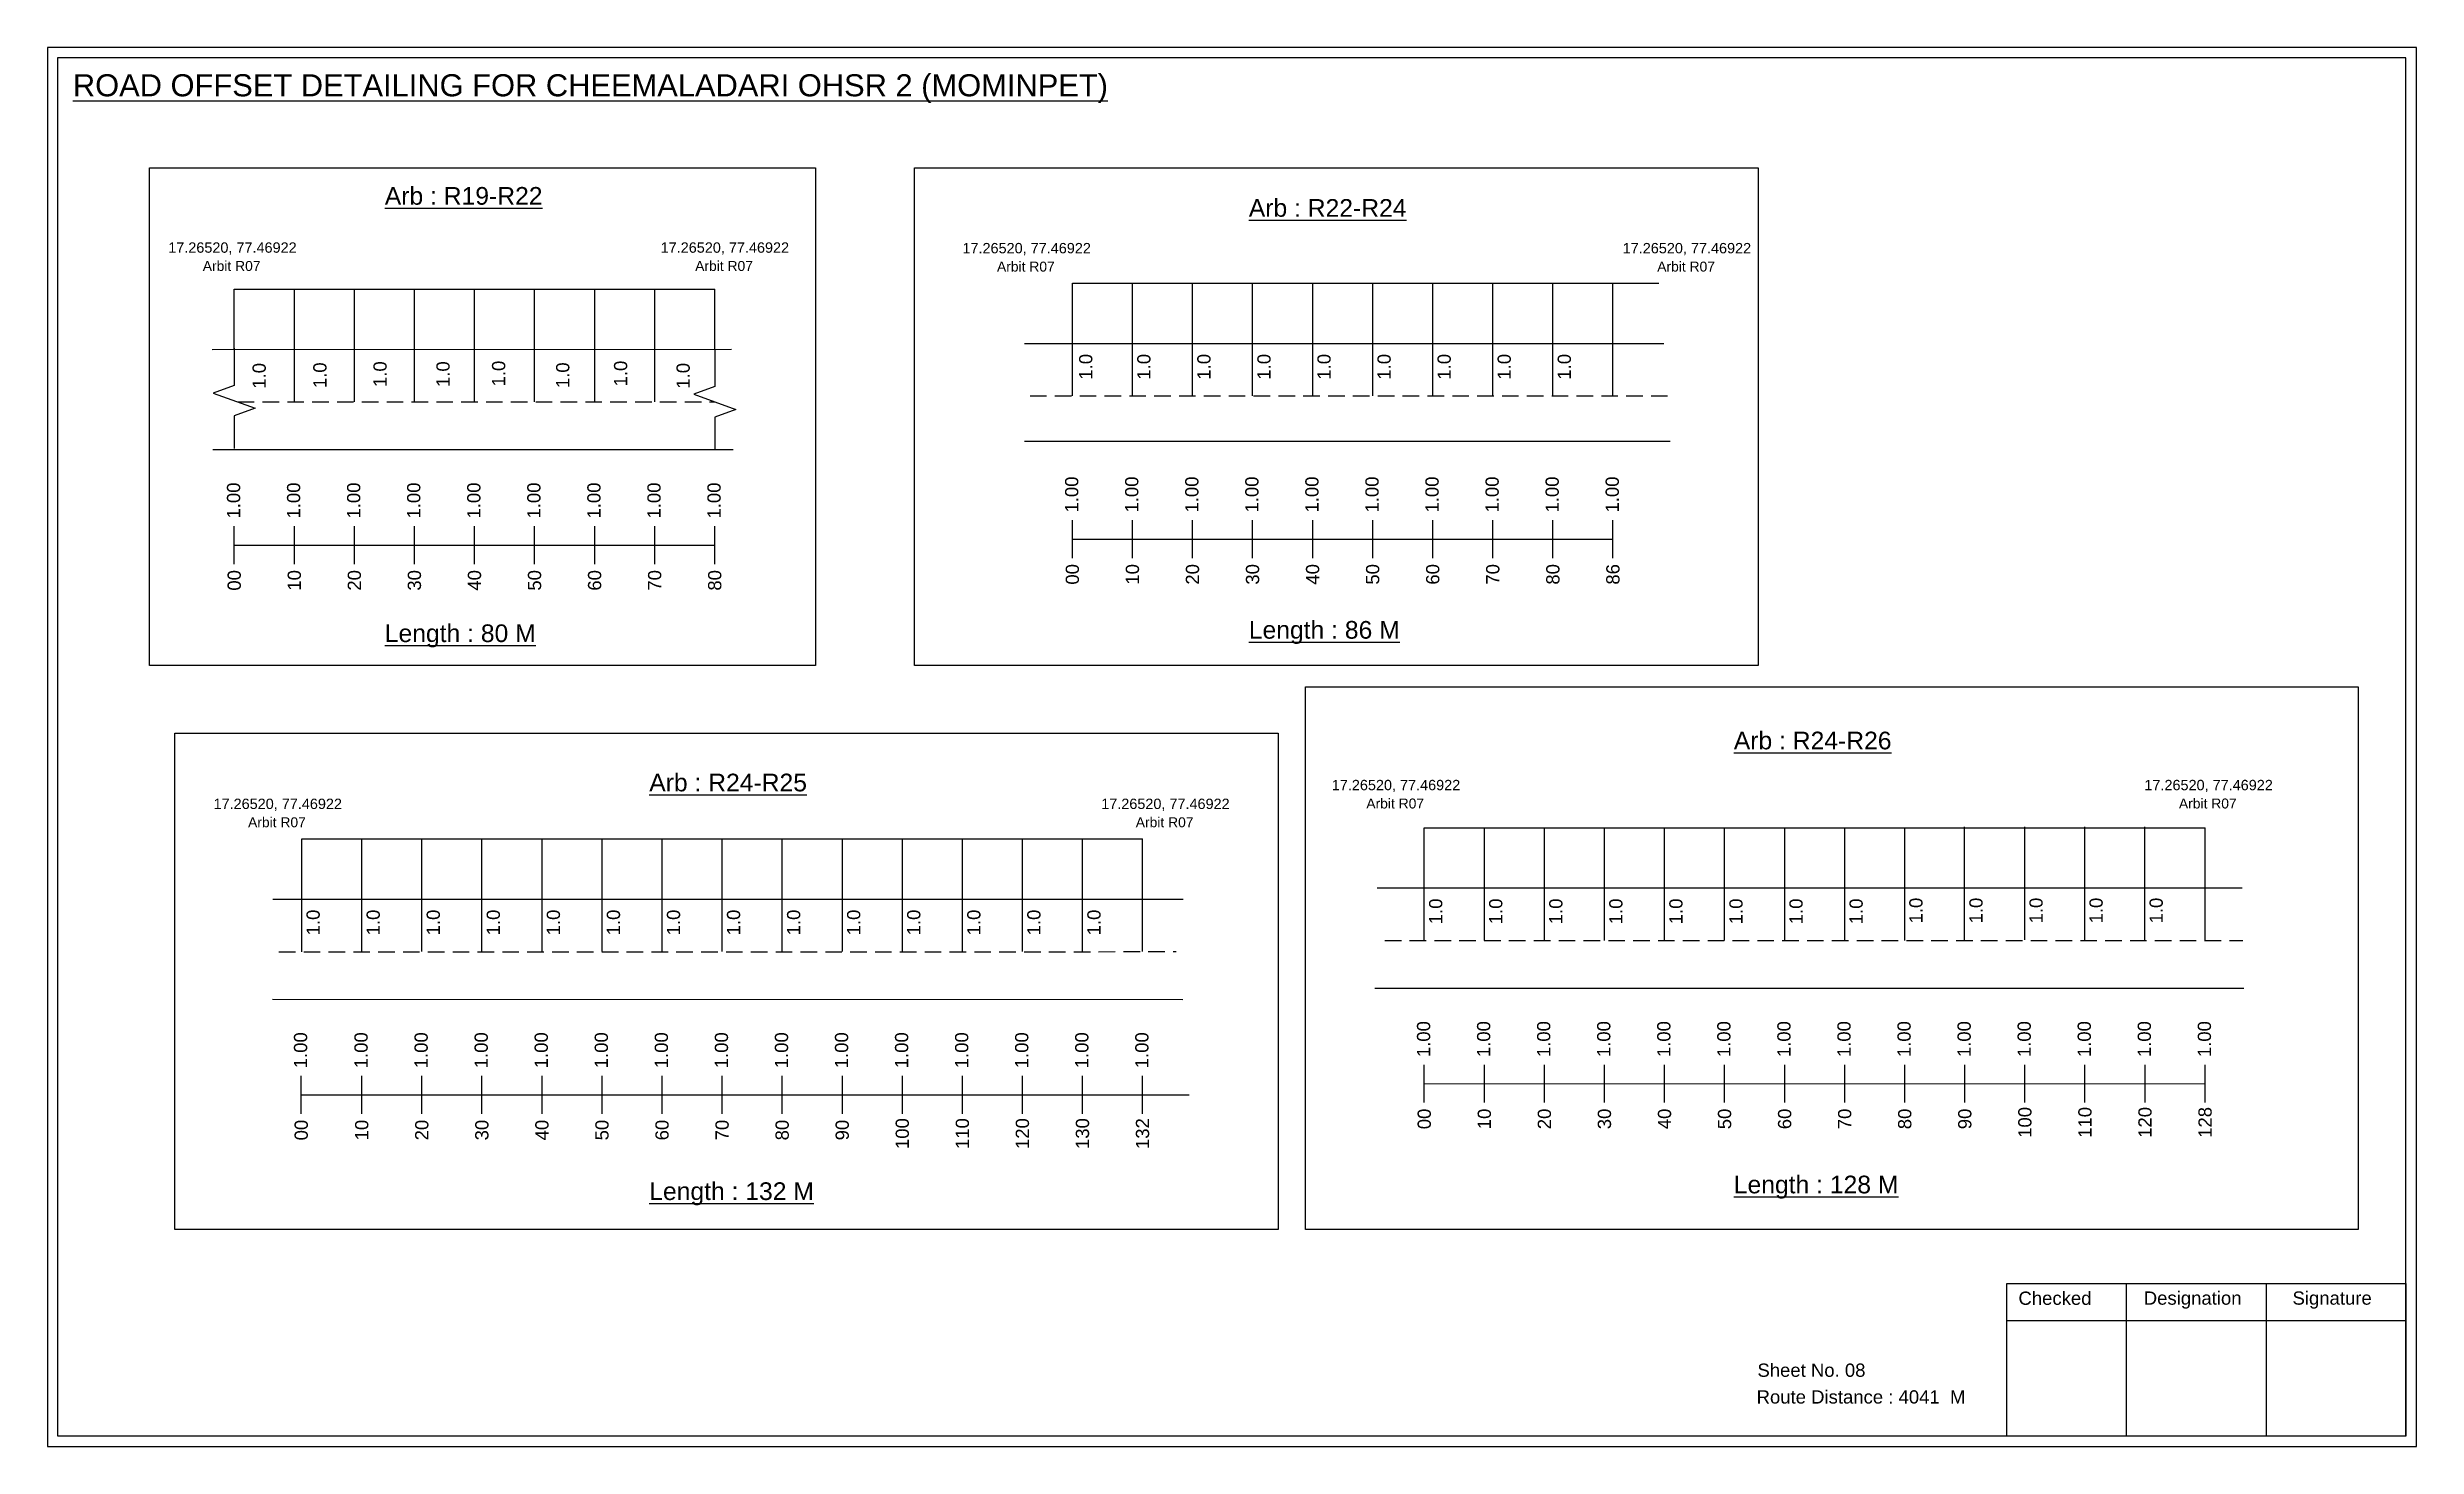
# Model space of a CAD drawing. Header units: inches. Extents: x -117 to 51867, y -12715 to 3423.
# Drawn here: x 33816 to 34352, y -2194 to -1877 of the extents above; entities that cross this region are included whole.
import ezdxf

# ---------------------------------------------------------------- set-up
doc = ezdxf.new("R2010")
doc.units = ezdxf.units.IN
doc.header["$MEASUREMENT"] = 0
doc.linetypes.add('DASHED2', pattern=[0.375, 0.25, -0.125])
for name, color, linetype in [('PDF_Geometry', 7, 'Continuous'), ('PDF_Text', 5, 'Continuous'), ('pipe', 5, 'Continuous')]:
    doc.layers.add(name, color=color, linetype=linetype)
doc.styles.add('PDF Arial', font='arial.ttf')
doc.styles.get("Standard").update_dxf_attribs({"font": 'arial.ttf'})

msp = doc.modelspace()

# ---------------------------------------------------------------- texts
at = {"color": 242, "true_color": 0xcd2027}
for s, height, p in [('%%UROAD OFFSET DETAILING FOR CHEEMALADARI OHSR 2 (MOMINPET)', 5, (33821.29, -1888.49)), ('%%UArb : R19-R22', 4, (33891.92, -1913.02)), ('%%UArb : R22-R24', 4, (34087.56, -1915.75)), ('%%ULength : 80 M', 4, (33891.92, -2012.02)), ('%%ULength : 86 M', 4, (34087.56, -2011.25)), ('%%UArb : R24-R26', 4, (34197.38, -2036.3)), ('%%UArb : R24-R25', 4, (33951.8, -2045.81)), ('%%ULength : 132 M', 4, (33951.8, -2138.31)), ('%%ULength : 128 M', 4, (34197.38, -2136.8))]:
    msp.add_text(s, height=height, dxfattribs=at).set_placement(p)
at = {"color": 5}
for s, height, p in [('17.26520, 77.46922', 2.34, (33842.88, -1923.89)), ('Arbit R07', 2.246, (33850.7, -1928.01)), ('17.26520, 77.46922', 2.34, (33954.38, -1923.89)), ('Arbit R07', 2.246, (33962.2, -1928.01)), ('17.26520, 77.46922', 2.34, (34022.72, -1924.02)), ('Arbit R07', 2.246, (34030.54, -1928.15)), ('17.26520, 77.46922', 2.34, (34172.22, -1924.02)), ('Arbit R07', 2.246, (34180.04, -1928.15)), ('17.26520, 77.46922', 2.34, (34106.35, -2045.55)), ('17.26520, 77.46922', 2.34, (34290.35, -2045.55)), ('17.26520, 77.46922', 2.34, (33853.14, -2049.8)), ('17.26520, 77.46922', 2.34, (34054.14, -2049.8)), ('Arbit R07', 2.246, (34114.17, -2049.68)), ('Arbit R07', 2.246, (34298.17, -2049.68)), ('Arbit R07', 2.246, (33860.96, -2053.93)), ('Arbit R07', 2.246, (34061.96, -2053.93))]:
    msp.add_text(s, height=height, dxfattribs=at).set_placement(p)
for p in [(34052.13, -1952.62), (34065.29, -1952.62), (34078.89, -1952.62), (34092.49, -1952.62), (34106.09, -1952.62), (34119.69, -1952.62), (34133.29, -1952.62), (34146.89, -1952.62), (34160.49, -1952.62), (33864.97, -1954.67), (33878.72, -1954.54), (33892.34, -1954.29), (33906.6, -1954.29), (33919.19, -1954.16), (33933.71, -1954.54), (33946.81, -1954.16), (33960.97, -1954.66), (34131.37, -2075.89), (34144.97, -2075.89), (34158.57, -2075.89), (34172.17, -2075.89), (34185.77, -2075.89), (34199.37, -2075.89), (34212.97, -2075.89), (34226.57, -2075.89), (34240.11, -2075.71), (34253.71, -2075.71), (34267.31, -2075.71), (34280.91, -2075.71), (34294.51, -2075.71), (33877.19, -2078.41), (33890.79, -2078.41), (33904.39, -2078.41), (33917.99, -2078.41), (33931.59, -2078.41), (33945.19, -2078.41), (33958.79, -2078.41), (33972.39, -2078.41), (33985.99, -2078.41), (33999.59, -2078.41), (34013.19, -2078.41), (34026.79, -2078.41), (34040.39, -2078.41), (34053.99, -2078.41)]:
    msp.add_text('1.0', height=3, rotation=90).set_placement(p)
at = {"color": 217, "true_color": 0x93278f}
for s, p in [('1.00', (33859.17, -1984.06)), ('1.00', (33872.77, -1984.06)), ('1.00', (33886.37, -1984.06)), ('1.00', (33899.97, -1984.06)), ('1.00', (33913.57, -1984.06)), ('1.00', (33927.17, -1984.06)), ('1.00', (33940.77, -1984.06)), ('1.00', (33954.37, -1984.06)), ('1.00', (33967.97, -1984.06)), ('1.00', (34048.95, -1982.7)), ('1.00', (34062.55, -1982.7)), ('1.00', (34076.15, -1982.7)), ('1.00', (34089.75, -1982.7)), ('1.00', (34103.35, -1982.7)), ('1.00', (34116.95, -1982.7)), ('1.00', (34130.55, -1982.7)), ('1.00', (34144.15, -1982.7)), ('1.00', (34157.75, -1982.7)), ('1.00', (34171.35, -1982.7)), ('00', (34049.1, -1999.02)), ('10', (34062.7, -1999.02)), ('20', (34076.3, -1999.02)), ('30', (34089.9, -1999.02)), ('40', (34103.5, -1999.02)), ('50', (34117.1, -1999.02)), ('60', (34130.7, -1999.02)), ('70', (34144.3, -1999.02)), ('80', (34157.9, -1999.02)), ('86', (34171.5, -1999.02)), ('00', (33859.32, -2000.38)), ('10', (33872.92, -2000.38)), ('20', (33886.52, -2000.38)), ('30', (33900.12, -2000.38)), ('40', (33913.72, -2000.38)), ('50', (33927.32, -2000.38)), ('60', (33940.92, -2000.38)), ('70', (33954.52, -2000.38)), ('80', (33968.12, -2000.38)), ('1.00', (33874.34, -2108.49)), ('1.00', (33888.04, -2108.49)), ('1.00', (33901.64, -2108.49)), ('1.00', (33915.24, -2108.49)), ('1.00', (33928.84, -2108.49)), ('1.00', (33942.44, -2108.49)), ('1.00', (33956.04, -2108.49)), ('1.00', (33969.64, -2108.49)), ('1.00', (33983.24, -2108.49)), ('1.00', (33996.84, -2108.49)), ('1.00', (34010.44, -2108.49)), ('1.00', (34024.04, -2108.49)), ('1.00', (34037.64, -2108.49)), ('1.00', (34051.24, -2108.49)), ('1.00', (34064.84, -2108.49)), ('1.00', (34128.63, -2105.97)), ('1.00', (34142.23, -2105.97)), ('1.00', (34155.83, -2105.97)), ('1.00', (34169.43, -2105.97)), ('1.00', (34183.03, -2105.97)), ('1.00', (34196.63, -2105.97)), ('1.00', (34210.23, -2105.97)), ('1.00', (34223.83, -2105.97)), ('1.00', (34237.43, -2105.97)), ('1.00', (34251.03, -2105.97)), ('1.00', (34264.63, -2105.97)), ('1.00', (34278.23, -2105.97)), ('1.00', (34291.83, -2105.97)), ('1.00', (34305.43, -2105.97)), ('00', (34128.78, -2122.29)), ('10', (34142.38, -2122.29)), ('20', (34155.98, -2122.29)), ('30', (34169.58, -2122.29)), ('40', (34183.18, -2122.29)), ('50', (34196.78, -2122.29)), ('60', (34210.38, -2122.29)), ('70', (34223.98, -2122.29)), ('80', (34237.58, -2122.29)), ('90', (34251.18, -2122.29)), ('100', (34264.78, -2124.24)), ('110', (34278.38, -2124.24)), ('120', (34291.98, -2124.24)), ('128', (34305.58, -2124.24)), ('00', (33874.49, -2124.81)), ('10', (33888.19, -2124.81)), ('20', (33901.79, -2124.81)), ('30', (33915.39, -2124.81)), ('40', (33928.99, -2124.81)), ('50', (33942.59, -2124.81)), ('60', (33956.19, -2124.81)), ('70', (33969.79, -2124.81)), ('80', (33983.39, -2124.81)), ('90', (33996.99, -2124.81)), ('100', (34010.59, -2126.77)), ('110', (34024.19, -2126.77)), ('120', (34037.79, -2126.77)), ('130', (34051.39, -2126.77)), ('132', (34064.99, -2126.77))]:
    msp.add_text(s, height=3, rotation=90, dxfattribs=at).set_placement(p)
for s, p in [('Sheet No. 08', (34202.73, -2178.33)), ('Route Distance : 4041  M', (34202.54, -2184.38))]:
    msp.add_text(s, height=3).set_placement(p)
at = {"layer": 'PDF_Text', "color": 7, "attachment_point": 7, "style": 'PDF Arial'}
for s, insert, char_height in [('Checked', (34261.83, -2162.08), 3.001), ('Designation', (34290.21, -2162.91), 3.0006), ('Signature', (34323.89, -2162.91), 3.001)]:
    msp.add_mtext(s, dxfattribs=dict(at, insert=insert, char_height=char_height))

# ---------------------------------------------------------------- linework, layer by layer
at = {"color": 5}
for p, q in [((34047.62, -1930.76), (34180.4, -1930.76)), ((33857.84, -1932.12), (33966.64, -1932.12)), ((34127.3, -2054.03), (34304.1, -2054.03)), ((33873.12, -2056.55), (34063.52, -2056.55))]:
    msp.add_line(p, q, dxfattribs=at)
for p, q in [((34047.62, -1956.3), (34047.62, -1930.76)), ((34061.22, -1956.3), (34061.22, -1930.76)), ((34074.82, -1956.3), (34074.82, -1930.76)), ((34088.42, -1956.3), (34088.42, -1930.76)), ((34102.02, -1956.3), (34102.02, -1930.76)), ((34115.62, -1956.3), (34115.62, -1930.76)), ((34129.22, -1956.3), (34129.22, -1930.76)), ((34142.82, -1956.3), (34142.82, -1930.76)), ((34156.42, -1956.3), (34156.42, -1930.76)), ((34170.02, -1956.3), (34170.02, -1930.76)), ((33857.84, -1945.77), (33857.84, -1932.12)), ((33871.44, -1957.65), (33871.44, -1932.12)), ((33885.04, -1957.65), (33885.04, -1932.12)), ((33898.64, -1957.65), (33898.64, -1932.12)), ((33912.24, -1957.65), (33912.24, -1932.12)), ((33925.84, -1957.65), (33925.84, -1932.12)), ((33939.44, -1957.65), (33939.44, -1932.12)), ((33953.04, -1957.65), (33953.04, -1932.12)), ((33966.64, -1945.77), (33966.64, -1932.12)), ((33852.84, -1945.77), (33970.46, -1945.71)), ((34036.75, -1944.41), (34181.53, -1944.41)), ((33852.99, -1968.46), (33970.77, -1968.46)), ((34182.94, -1966.6), (34036.75, -1966.6)), ((34127.3, -2079.56), (34127.3, -2054.03)), ((34140.9, -2079.56), (34140.9, -2054.03)), ((34154.5, -2079.56), (34154.5, -2054.03)), ((34168.1, -2079.56), (34168.1, -2054.03)), ((34181.7, -2079.56), (34181.7, -2054.03)), ((34195.3, -2079.56), (34195.3, -2054.03)), ((34208.9, -2079.56), (34208.9, -2054.03)), ((34222.5, -2079.56), (34222.5, -2054.03)), ((34236.1, -2079.56), (34236.1, -2054.03)), ((34249.64, -2079.38), (34249.64, -2053.84)), ((34263.24, -2079.38), (34263.24, -2053.84)), ((34276.84, -2079.38), (34276.84, -2053.84)), ((34290.44, -2079.38), (34290.44, -2053.84)), ((34304.1, -2079.56), (34304.1, -2054.03)), ((33873.12, -2082.16), (33873.12, -2056.55)), ((33886.72, -2082.09), (33886.72, -2056.55)), ((33900.32, -2082.09), (33900.32, -2056.55)), ((33913.92, -2082.09), (33913.92, -2056.55)), ((33927.52, -2082.09), (33927.52, -2056.55)), ((33941.12, -2082.09), (33941.12, -2056.55)), ((33954.72, -2082.09), (33954.72, -2056.55)), ((33968.32, -2082.09), (33968.32, -2056.55)), ((33981.92, -2082.09), (33981.92, -2056.55)), ((33995.52, -2082.09), (33995.52, -2056.55)), ((34009.12, -2082.09), (34009.12, -2056.55)), ((34022.72, -2082.09), (34022.72, -2056.55)), ((34036.32, -2082.09), (34036.32, -2056.55)), ((34049.92, -2082.09), (34049.92, -2056.55)), ((34063.52, -2082.09), (34063.52, -2056.55)), ((33866.58, -2070.21), (34072.68, -2070.2)), ((34116.6, -2067.68), (34312.48, -2067.68)), ((34116.06, -2090.36), (34312.9, -2090.33)), ((33866.48, -2092.82), (34072.64, -2092.92))]:
    msp.add_line(p, q)
at = {"linetype": 'DASHED2', "ltscale": 15}
for p, q in [((33858.6, -1957.65), (33966.64, -1957.65)), ((34038.02, -1956.3), (34182.38, -1956.3)), ((34118.35, -2079.56), (34312.63, -2079.56)), ((33867.93, -2082.16), (34071.11, -2082.09))]:
    msp.add_line(p, q, dxfattribs=at)
at = {"color": 217, "true_color": 0x93278f}
for p, q in [((34047.62, -1993), (34047.62, -1984.44)), ((34061.22, -1993), (34061.22, -1984.44)), ((34074.82, -1993), (34074.82, -1984.44)), ((34088.42, -1993), (34088.42, -1984.44)), ((34102.02, -1993), (34102.02, -1984.44)), ((34115.62, -1993), (34115.62, -1984.44)), ((34129.22, -1993), (34129.22, -1984.44)), ((34142.82, -1993), (34142.82, -1984.44)), ((34156.42, -1993), (34156.42, -1984.44)), ((34170.02, -1993), (34170.02, -1984.44)), ((33857.84, -1994.35), (33857.84, -1985.8)), ((33857.84, -1990.08), (33966.64, -1990.08)), ((33871.44, -1994.35), (33871.44, -1985.8)), ((33885.04, -1994.35), (33885.04, -1985.8)), ((33898.64, -1994.35), (33898.64, -1985.8)), ((33912.24, -1994.35), (33912.24, -1985.8)), ((33925.84, -1994.35), (33925.84, -1985.8)), ((33939.44, -1994.35), (33939.44, -1985.8)), ((33953.04, -1994.35), (33953.04, -1985.8)), ((33966.64, -1994.35), (33966.64, -1985.8)), ((34047.62, -1988.73), (34170.02, -1988.7)), ((34127.3, -2116.26), (34127.3, -2107.7)), ((34140.9, -2116.26), (34140.9, -2107.7)), ((34154.5, -2116.26), (34154.5, -2107.7)), ((34168.1, -2116.26), (34168.1, -2107.7)), ((34181.7, -2116.26), (34181.7, -2107.7)), ((34195.3, -2116.26), (34195.3, -2107.7)), ((34208.9, -2116.26), (34208.9, -2107.7)), ((34222.5, -2116.26), (34222.5, -2107.7)), ((34236.1, -2116.26), (34236.1, -2107.7)), ((34249.7, -2116.26), (34249.7, -2107.7)), ((34263.3, -2116.26), (34263.3, -2107.7)), ((34276.9, -2116.26), (34276.9, -2107.7)), ((34290.5, -2116.26), (34290.5, -2107.7)), ((34304.1, -2116.26), (34304.1, -2107.7)), ((33873.01, -2118.79), (33873.01, -2110.23)), ((33886.72, -2118.79), (33886.72, -2110.23)), ((33900.32, -2118.79), (33900.32, -2110.23)), ((33913.92, -2118.79), (33913.92, -2110.23)), ((33927.52, -2118.79), (33927.52, -2110.23)), ((33941.12, -2118.79), (33941.12, -2110.23)), ((33954.72, -2118.79), (33954.72, -2110.23)), ((33968.32, -2118.79), (33968.32, -2110.23)), ((33981.92, -2118.79), (33981.92, -2110.23)), ((33995.52, -2118.79), (33995.52, -2110.23)), ((34009.12, -2118.79), (34009.12, -2110.23)), ((34022.72, -2118.79), (34022.72, -2110.23)), ((34036.32, -2118.79), (34036.32, -2110.23)), ((34049.92, -2118.79), (34049.92, -2110.23)), ((34063.52, -2118.79), (34063.52, -2110.23)), ((34127.3, -2111.99), (34304.1, -2111.93)), ((33873.01, -2114.52), (34074.08, -2114.47))]:
    msp.add_line(p, q, dxfattribs=at)
for points in [[(33838.61, -1904.64), (33989.46, -1904.64), (33989.46, -2017.32), (33838.61, -2017.32)], [(34011.85, -1904.64), (34202.86, -1904.64), (34202.86, -2017.32), (34011.85, -2017.32)], [(33844.38, -2032.66), (34094.24, -2032.66), (34094.24, -2145.02), (33844.38, -2145.02)]]:
    msp.add_lwpolyline(points, close=True)
at = {"linetype": 'Continuous'}
for points in [[(33857.82, -1945.49), (33857.82, -1953.92), (33853.08, -1955.64), (33862.56, -1959.1), (33857.82, -1960.82), (33857.82, -1968.17)], [(33966.64, -1945.77), (33966.64, -1954.2), (33961.9, -1955.93), (33971.38, -1959.38), (33966.64, -1961.11), (33966.64, -1968.46)]]:
    msp.add_lwpolyline(points, dxfattribs=at)
at = {"layer": 'PDF_Geometry'}
for points in [[(33815.52, -1877.41), (33815.52, -2194.12), (34351.99, -2194.12), (34351.99, -1877.41)], [(33817.84, -1879.74), (33817.84, -2191.7), (34349.57, -2191.7), (34349.57, -1879.74)]]:
    msp.add_lwpolyline(points, close=True, dxfattribs=at)
at = {"layer": 'PDF_Geometry', "color": 242, "true_color": 0xcc1f26}
msp.add_lwpolyline([(34349.57, -2191.8), (34259.23, -2191.8), (34259.23, -2157.19), (34349.57, -2157.19)], close=True, dxfattribs=at)
for points in [[(34286.21, -2157.19), (34286.21, -2191.8)], [(34317.94, -2157.19), (34317.94, -2191.8)], [(34259.23, -2165.56), (34349.57, -2165.56)]]:
    msp.add_lwpolyline(points, dxfattribs=at)
at = {"layer": 'pipe', "color": 0}
msp.add_lwpolyline([(34100.4, -2022.17), (34338.72, -2022.17), (34338.72, -2145.02), (34100.4, -2145.02)], close=True, dxfattribs=at)

msp.set_redraw_order([(e.dxf.handle, doc.entitydb.next_handle()) for e in msp.query("TEXT MTEXT ATTDEF DIMENSION ARC_DIMENSION")])  # texts and dimensions are drawn at this point

doc.saveas('drawing.dxf')
